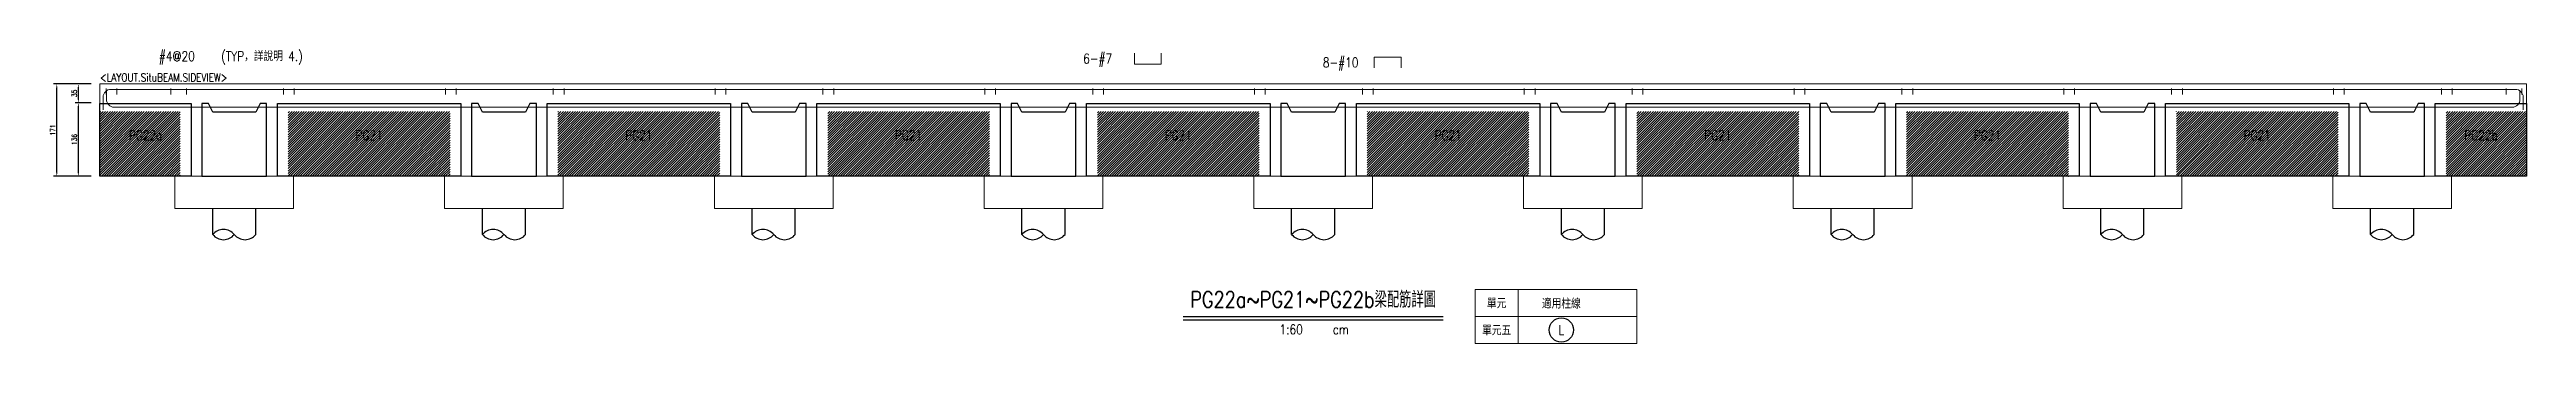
# Model space of a CAD drawing. Extents: x -4754 to 4976, y -19960 to 3841.
# Drawn here: x -359 to 4233, y -326 to 219 of the extents above; entities that cross this region are included whole.
import ezdxf
from ezdxf.enums import TextEntityAlignment as Align

# ---------------------------------------------------------------- set-up
doc = ezdxf.new("R2010")
doc.units = 0
doc.header["$LTSCALE"] = 3
doc.layers.get('0').update_dxf_attribs({"linetype": 'CONTINUOUS'})
doc.layers.add('HB_0', color=7, linetype='CONTINUOUS', transparency=0.5)
for name, color, linetype in [('HB_DIM', 1, 'CONTINUOUS'), ('HB_SYMBOLS', 7, 'CONTINUOUS'), ('HB_TXT_CTEXT', 2, 'CONTINUOUS'), ('RCAD.PARM.Treatle', 2, 'CONTINUOUS'), ('鋼筋', 3, 'CONTINUOUS')]:
    doc.layers.add(name, color=color, linetype=linetype)
doc.styles.get("Standard").update_dxf_attribs({"font": 'ROMANS.shx', "width": 0.8, "bigfont": 'LCHINA.shx'})
doc.dimstyles.new('30', dxfattribs={"dimscale": 3, "dimtxt": 3, "dimasz": 2.5, "dimexe": 2, "dimexo": 2, "dimgap": 1, "dimtad": 1, "dimdsep": 46, "dimtxsty": 'Standard', "dimcen": 0, "dimclrd": 256, "dimclre": 256, "dimclrt": 2, "dimadec": 0, "dimazin": 0, "dimtfac": 1, "dimtix": 1, "dimtmove": 2, "dimatfit": 3, "dimfxl": 0, "dimtolj": 1, "dimtzin": 0, "dimarcsym": 0})

msp = doc.modelspace()

# ---------------------------------------------------------------- texts
at = {"layer": 'HB_TXT_CTEXT', "linetype": 'Continuous', "width": 0.8}
for s, p in [('#4@20    (TYP，詳說明 4.)', (-156.157, 206.628, -36.23)), ('6-#7', (1557.071, 202.198, -37.62)), ('8-#10', (2001.573, 195.198, -37.12))]:
    msp.add_text(s, height=18, dxfattribs=at).set_placement(p, align=Align.MIDDLE_LEFT)
for s, p in [('PG22a', (-180.927, 60.198)), ('PG21', (233.573, 60.198)), ('PG21', (733.573, 60.198)), ('PG21', (1233.573, 60.198)), ('PG21', (1733.573, 60.198)), ('PG21', (2233.573, 60.198)), ('PG21', (2733.573, 60.198)), ('PG21', (3233.573, 60.198)), ('PG21', (3733.573, 60.198)), ('PG22b', (4148.073, 60.198)), ('單元', (2323.573, -250.802)), ('適用柱線', (2443.573, -250.802)), ('單元五', (2323.573, -300.802))]:
    msp.add_text(s, height=18, dxfattribs=at).set_placement(p, align=Align.MIDDLE)
at = {"layer": 'RCAD.PARM.Treatle', "color": 4, "linetype": 'Continuous', "width": 0.8}
msp.add_text('<LAYOUT.SituBEAM.SIDEVIEW>', height=15, rotation=360, dxfattribs=at).set_placement((-265.427, 155.198), align=Align.BOTTOM_LEFT)

# ---------------------------------------------------------------- blocks, each defined once
blk = doc.blocks.new('pile_vertical_with_pilecap')
at = {"linetype": 'Continuous'}
for p, q in [((-40, -48.1), (-40, 0)), ((-40, -48.1), (-40, 0)), ((40, -48.1), (40, 0)), ((40, -48.1), (40, 0))]:
    blk.add_line(p, q, dxfattribs=at)
for centre, start, end in [((-20, -64.1), 38.718, 141.282), ((-20, -64.1), 38.718, 141.282), ((-20, -32), 218.718, 321.282), ((-20, -32), 218.718, 321.282), ((20, -32), 218.718, 321.282), ((20, -32), 218.718, 321.282)]:
    blk.add_arc(centre, 25.6, start, end, dxfattribs=at)
blk = doc.blocks.new('*D90')
at = {"layer": 'HB_DIM', "linetype": 'Continuous', "lineweight": -2}
for p, q in [((-281.4, 155.2), (-351.4, 155.2)), ((-345.4, -8.3), (-345.4, 147.7)), ((-281.4, -15.8), (-351.4, -15.8))]:
    blk.add_line(p, q, dxfattribs=at)
at = {"layer": 'HB_DIM'}
for points in [[(-344.2, 147.7), (-346.7, 147.7), (-345.4, 155.2)], [(-346.7, -8.3), (-344.2, -8.3), (-345.4, -15.8)]]:
    blk.add_solid(points, dxfattribs=at)
at = {"layer": 'HB_DIM', "color": 2, "linetype": 'Continuous', "insert": (-352.9, 69.7), "char_height": 9, "attachment_point": 5, "rotation": 90}
blk.add_mtext('\\A1;171', dxfattribs=at)
blk = doc.blocks.new('*D91')
at = {"layer": 'HB_DIM', "linetype": 'Continuous', "lineweight": -2}
for p, q in [((-281.4, 120.2), (-311.4, 120.2)), ((-305.4, -8.3), (-305.4, 112.7)), ((-281.4, -15.8), (-311.4, -15.8))]:
    blk.add_line(p, q, dxfattribs=at)
at = {"layer": 'HB_DIM'}
for points in [[(-304.2, 112.7), (-306.7, 112.7), (-305.4, 120.2)], [(-306.7, -8.3), (-304.2, -8.3), (-305.4, -15.8)]]:
    blk.add_solid(points, dxfattribs=at)
at = {"layer": 'HB_DIM', "color": 2, "linetype": 'Continuous', "insert": (-312.9, 52.2), "char_height": 9, "attachment_point": 5, "rotation": 90}
blk.add_mtext('\\A1;136', dxfattribs=at)
blk = doc.blocks.new('*D92')
at = {"layer": 'HB_DIM', "linetype": 'Continuous', "lineweight": -2}
for p, q in [((-281.4, 155.2), (-311.4, 155.2)), ((-305.4, 127.7), (-305.4, 147.7)), ((-281.4, 120.2), (-311.4, 120.2))]:
    blk.add_line(p, q, dxfattribs=at)
at = {"layer": 'HB_DIM'}
for points in [[(-304.2, 147.7), (-306.7, 147.7), (-305.4, 155.2)], [(-306.7, 127.7), (-304.2, 127.7), (-305.4, 120.2)]]:
    blk.add_solid(points, dxfattribs=at)
at = {"layer": 'HB_DIM', "color": 2, "linetype": 'Continuous', "insert": (-312.9, 137.7), "char_height": 9, "attachment_point": 5, "rotation": 90}
blk.add_mtext('\\A1;35', dxfattribs=at)
blk = doc.blocks.new('title_beam')
at = {"color": 3, "linetype": 'Continuous'}
blk.add_line((-241.2, 0), (241.2, 0), dxfattribs=at)
at = {"color": 1, "linetype": 'Continuous'}
blk.add_line((-241.2, -6), (241.2, -6), dxfattribs=at)
at = {"color": 3, "linetype": 'Continuous', "width": 0.8}
blk.add_attdef('TITLE', text='', height=30, dxfattribs=at).set_placement((0, 33), align=Align.MIDDLE)
at = {"linetype": 'Continuous', "width": 0.8}
blk.add_attdef('SCALE', text='', height=18, dxfattribs=at).set_placement((-40.6, -24), align=Align.MIDDLE)
blk.add_attdef('CM', (36.5, -33), '', height=18, dxfattribs=at)
blk = doc.blocks.new('line_tag')
at = {"layer": 'HB_SYMBOLS', "color": 4, "linetype": 'Continuous'}
blk.add_circle((0, 0), 22.5, dxfattribs=at)
at = {"color": 4, "linetype": 'Continuous', "width": 0.8}
blk.add_attdef('A', text='', height=18, dxfattribs=at).set_placement((0, 0), align=Align.MIDDLE)

# ---------------------------------------------------------------- dimensions: what is measured, and where the dimension line sits
at = {"layer": 'HB_DIM', "linetype": 'Continuous'}
for base, p1, p2, picture, middle in [((-345.427, 155.198), (-275.427, -15.802), (-275.427, 155.198), '*D90', (-352.927, 69.698)), ((-305.427, 155.198), (-275.427, 120.198), (-275.427, 155.198), '*D92', (-312.927, 137.698)), ((-305.427, 120.198), (-275.427, -15.802), (-275.427, 120.198), '*D91', (-312.927, 52.198))]:
    dim = msp.add_linear_dim(base=base, p1=p1, p2=p2, angle=90, dimstyle='30', override={"dimtad": 4, "dimpost": '<>'}, dxfattribs=at)
    dim.commit()
    dim.dimension.update_dxf_attribs({"geometry": picture, "text_midpoint": middle})

# ---------------------------------------------------------------- hatches: boundary and pattern name
at = {"layer": 'HB_0', "linetype": 'Continuous'}
h = msp.add_hatch(dxfattribs=at)
h.set_pattern_fill('ANSI31', color=256, style=0)
h.paths.add_polyline_path([(-265.427, 104.198), (-116.427, 104.198), (-116.427, -15.802), (-265.427, -15.802)], flags=17)
h = msp.add_hatch(dxfattribs=at)
h.set_pattern_fill('ANSI31', color=256, style=0)
h.paths.add_polyline_path([(83.573, 104.198), (383.573, 104.198), (383.573, -15.802), (83.573, -15.802)], flags=17)
h = msp.add_hatch(dxfattribs=at)
h.set_pattern_fill('ANSI31', color=256, style=0)
h.paths.add_polyline_path([(583.573, 104.198), (883.573, 104.198), (883.573, -15.802), (583.573, -15.802)], flags=17)
h = msp.add_hatch(dxfattribs=at)
h.set_pattern_fill('ANSI31', color=256, style=0)
h.paths.add_polyline_path([(1083.573, 104.198), (1383.573, 104.198), (1383.573, -15.802), (1083.573, -15.802)], flags=17)
h = msp.add_hatch(dxfattribs=at)
h.set_pattern_fill('ANSI31', color=256, style=0)
h.paths.add_polyline_path([(1583.573, 104.198), (1883.573, 104.198), (1883.573, -15.802), (1583.573, -15.802)], flags=17)
h = msp.add_hatch(dxfattribs=at)
h.set_pattern_fill('ANSI31', color=256, style=0)
h.paths.add_polyline_path([(2083.573, 104.198), (2383.573, 104.198), (2383.573, -15.802), (2083.573, -15.802)], flags=17)
h = msp.add_hatch(dxfattribs=at)
h.set_pattern_fill('ANSI31', color=256, style=0)
h.paths.add_polyline_path([(2583.573, 104.198), (2883.573, 104.198), (2883.573, -15.802), (2583.573, -15.802)], flags=17)
h = msp.add_hatch(dxfattribs=at)
h.set_pattern_fill('ANSI31', color=256, style=0)
h.paths.add_polyline_path([(3083.573, 104.198), (3383.573, 104.198), (3383.573, -15.802), (3083.573, -15.802)], flags=17)
h = msp.add_hatch(dxfattribs=at)
h.set_pattern_fill('ANSI31', color=256, style=0)
h.paths.add_polyline_path([(3583.573, 104.198), (3883.573, 104.198), (3883.573, -15.802), (3583.573, -15.802)], flags=17)
h = msp.add_hatch(dxfattribs=at)
h.set_pattern_fill('ANSI31', color=256, style=0)
h.paths.add_polyline_path([(4083.573, 104.198), (4232.573, 104.198), (4232.573, -15.802), (4083.573, -15.802)], flags=17)

# ---------------------------------------------------------------- linework, layer by layer
at = {"layer": 'HB_0', "lineweight": 5}
msp.add_lwpolyline([(-265.427, -15.802), (-265.427, 155.198), (4232.573, 155.198), (4232.573, -15.802), (-265.427, -15.802)], dxfattribs=at)
at = {"layer": 'HB_0', "color": 1, "linetype": 'Continuous'}
for points in [[(-265.427, 119.198), (-116.427, 119.198), (-96.427, 119.198), (-96.427, -15.802), (-116.427, -15.802), (-265.427, -15.802), (-265.427, 119.198)], [(43.573, -15.802), (43.573, 119.198), (31.573, 119.198), (23.573, 103.198), (-56.427, 103.198), (-64.427, 119.198), (-76.427, 119.198), (-76.427, -15.802), (43.573, -15.802)], [(63.573, 119.198), (83.573, 119.198), (383.573, 119.198), (403.573, 119.198), (403.573, -15.802), (383.573, -15.802), (83.573, -15.802), (63.573, -15.802), (63.573, 119.198)], [(543.573, -15.802), (543.573, 119.198), (531.573, 119.198), (523.573, 103.198), (443.573, 103.198), (435.573, 119.198), (423.573, 119.198), (423.573, -15.802), (543.573, -15.802)], [(563.573, 119.198), (583.573, 119.198), (883.573, 119.198), (903.573, 119.198), (903.573, -15.802), (883.573, -15.802), (583.573, -15.802), (563.573, -15.802), (563.573, 119.198)], [(1043.573, -15.802), (1043.573, 119.198), (1031.573, 119.198), (1023.573, 103.198), (943.573, 103.198), (935.573, 119.198), (923.573, 119.198), (923.573, -15.802), (1043.573, -15.802)], [(1063.573, 119.198), (1083.573, 119.198), (1383.573, 119.198), (1403.573, 119.198), (1403.573, -15.802), (1383.573, -15.802), (1083.573, -15.802), (1063.573, -15.802), (1063.573, 119.198)], [(1543.573, -15.802), (1543.573, 119.198), (1531.573, 119.198), (1523.573, 103.198), (1443.573, 103.198), (1435.573, 119.198), (1423.573, 119.198), (1423.573, -15.802), (1543.573, -15.802)], [(1563.573, 119.198), (1583.573, 119.198), (1883.573, 119.198), (1903.573, 119.198), (1903.573, -15.802), (1883.573, -15.802), (1583.573, -15.802), (1563.573, -15.802), (1563.573, 119.198)], [(2043.573, -15.802), (2043.573, 119.198), (2031.573, 119.198), (2023.573, 103.198), (1943.573, 103.198), (1935.573, 119.198), (1923.573, 119.198), (1923.573, -15.802), (2043.573, -15.802)], [(2063.573, 119.198), (2083.573, 119.198), (2383.573, 119.198), (2403.573, 119.198), (2403.573, -15.802), (2383.573, -15.802), (2083.573, -15.802), (2063.573, -15.802), (2063.573, 119.198)], [(2543.573, -15.802), (2543.573, 119.198), (2531.573, 119.198), (2523.573, 103.198), (2443.573, 103.198), (2435.573, 119.198), (2423.573, 119.198), (2423.573, -15.802), (2543.573, -15.802)], [(2563.573, 119.198), (2583.573, 119.198), (2883.573, 119.198), (2903.573, 119.198), (2903.573, -15.802), (2883.573, -15.802), (2583.573, -15.802), (2563.573, -15.802), (2563.573, 119.198)], [(3043.573, -15.802), (3043.573, 119.198), (3031.573, 119.198), (3023.573, 103.198), (2943.573, 103.198), (2935.573, 119.198), (2923.573, 119.198), (2923.573, -15.802), (3043.573, -15.802)], [(3063.573, 119.198), (3083.573, 119.198), (3383.573, 119.198), (3403.573, 119.198), (3403.573, -15.802), (3383.573, -15.802), (3083.573, -15.802), (3063.573, -15.802), (3063.573, 119.198)], [(3543.573, -15.802), (3543.573, 119.198), (3531.573, 119.198), (3523.573, 103.198), (3443.573, 103.198), (3435.573, 119.198), (3423.573, 119.198), (3423.573, -15.802), (3543.573, -15.802)], [(3563.573, 119.198), (3583.573, 119.198), (3883.573, 119.198), (3903.573, 119.198), (3903.573, -15.802), (3883.573, -15.802), (3583.573, -15.802), (3563.573, -15.802), (3563.573, 119.198)], [(4043.573, -15.802), (4043.573, 119.198), (4031.573, 119.198), (4023.573, 103.198), (3943.573, 103.198), (3935.573, 119.198), (3923.573, 119.198), (3923.573, -15.802), (4043.573, -15.802)], [(4063.573, 119.198), (4083.573, 119.198), (4232.573, 119.198), (4232.573, -15.802), (4083.573, -15.802), (4063.573, -15.802), (4063.573, 119.198)]]:
    msp.add_lwpolyline(points, dxfattribs=at)
at = {"layer": 'HB_0', "lineweight": 5}
for points in [[(-126.427, -75.802, -160), (93.573, -75.802, -160), (93.573, -15.802, -160), (-126.427, -15.802, -160), (-126.427, -75.802, -160)], [(373.573, -75.802, -160), (593.573, -75.802, -160), (593.573, -15.802, -160), (373.573, -15.802, -160), (373.573, -75.802, -160)], [(873.573, -75.802, -160), (1093.573, -75.802, -160), (1093.573, -15.802, -160), (873.573, -15.802, -160), (873.573, -75.802, -160)], [(1373.573, -75.802, -160), (1593.573, -75.802, -160), (1593.573, -15.802, -160), (1373.573, -15.802, -160), (1373.573, -75.802, -160)], [(1873.573, -75.802, -160), (2093.573, -75.802, -160), (2093.573, -15.802, -160), (1873.573, -15.802, -160), (1873.573, -75.802, -160)], [(2373.573, -75.802, -160), (2593.573, -75.802, -160), (2593.573, -15.802, -160), (2373.573, -15.802, -160), (2373.573, -75.802, -160)], [(2873.573, -75.802, -160), (3093.573, -75.802, -160), (3093.573, -15.802, -160), (2873.573, -15.802, -160), (2873.573, -75.802, -160)], [(3373.573, -75.802, -160), (3593.573, -75.802, -160), (3593.573, -15.802, -160), (3373.573, -15.802, -160), (3373.573, -75.802, -160)], [(3873.573, -75.802, -160), (4093.573, -75.802, -160), (4093.573, -15.802, -160), (3873.573, -15.802, -160), (3873.573, -75.802, -160)]]:
    msp.add_polyline3d(points, dxfattribs=at)
at = {"layer": 'HB_DIM', "color": 1, "linetype": 'Continuous'}
for points in [[(-234.157, 146.628, 0, 1.25, 0), (-224.157, 156.628, 0, 0, 0), (-174.157, 206.628, 0, 0, 0), (-156.157, 206.628, 0, 0, 0)], [(1539.071, 112.198, 0, 1.25, 0), (1539.071, 127.198, 0, 0, 0), (1539.071, 202.198, 0, 0, 0), (1557.071, 202.198, 0, 0, 0)], [(1983.573, 145.198, 0, 1.25, 0), (1983.573, 160.198, 0, 0, 0), (1983.573, 195.198, 0, 0, 0), (2001.573, 195.198, 0, 0, 0)]]:
    msp.add_lwpolyline(points, format="xyseb", dxfattribs=at)
at = {"layer": 'HB_TXT_CTEXT', "color": 4, "lineweight": 5, "true_color": 0x00ffff}
for p, q in [((2363.573, -225.802), (2363.573, -325.802)), ((2283.573, -275.802), (2583.573, -275.802))]:
    msp.add_line(p, q, dxfattribs=at)
msp.add_lwpolyline([(2283.573, -225.802), (2283.573, -325.802), (2583.573, -325.802), (2583.573, -225.802), (2283.573, -225.802)], dxfattribs=at)
at = {"layer": 'HB_TXT_CTEXT', "lineweight": 5}
for points in [[(1652.071, 212.198, -37.62), (1652.071, 192.198, -37.62), (1702.071, 192.198, -37.62), (1702.071, 212.198, -37.62)], [(2096.573, 185.198, -37.12), (2096.573, 205.198, -37.12), (2146.573, 205.198, -37.12), (2146.573, 185.198, -37.12)]]:
    msp.add_polyline3d(points, dxfattribs=at)
at = {"layer": '鋼筋', "lineweight": 5}
for p, q in [((-254.157, 146.628, -36.23), (-254.157, 146.628, 36.23)), ((-254.157, 143.453, 39.405), (-254.157, 135.833, 39.405)), ((-254.157, 135.82, -33.087), (-254.157, 141.208, -38.475)), ((-253.427, 143.308, -37.62), (-253.427, 126.688, -37.62)), ((-244.937, 145.198, -37.12), (4212.083, 145.198, -37.12)), ((-234.157, 146.628, -36.23), (-234.157, 146.628, 36.23)), ((-234.157, 143.453, 39.405), (-234.157, 135.833, 39.405)), ((-234.157, 135.82, -33.087), (-234.157, 141.208, -38.475)), ((-134.157, 146.628, -36.23), (-134.157, 146.628, 36.23)), ((-134.157, 143.453, 39.405), (-134.157, 135.833, 39.405)), ((-134.157, 135.82, -33.087), (-134.157, 141.208, -38.475)), ((-105.157, 146.628, -36.23), (-105.157, 146.628, 36.23)), ((-105.157, 143.453, 39.405), (-105.157, 135.833, 39.405)), ((-105.157, 135.82, -33.087), (-105.157, 141.208, -38.475)), ((74.843, 146.628, -36.23), (74.843, 146.628, 36.23)), ((74.843, 143.453, 39.405), (74.843, 135.833, 39.405)), ((74.843, 135.82, -33.087), (74.843, 141.208, -38.475)), ((94.843, 146.628, -36.23), (94.843, 146.628, 36.23)), ((94.843, 143.453, 39.405), (94.843, 135.833, 39.405)), ((94.843, 135.82, -33.087), (94.843, 141.208, -38.475)), ((374.843, 146.628, -36.23), (374.843, 146.628, 36.23)), ((374.843, 143.453, 39.405), (374.843, 135.833, 39.405)), ((374.843, 135.82, -33.087), (374.843, 141.208, -38.475)), ((394.843, 146.628, -36.23), (394.843, 146.628, 36.23)), ((394.843, 143.453, 39.405), (394.843, 135.833, 39.405)), ((394.843, 135.82, -33.087), (394.843, 141.208, -38.475)), ((574.843, 146.628, -36.23), (574.843, 146.628, 36.23)), ((574.843, 143.453, 39.405), (574.843, 135.833, 39.405)), ((574.843, 135.82, -33.087), (574.843, 141.208, -38.475)), ((594.843, 146.628, -36.23), (594.843, 146.628, 36.23)), ((594.843, 143.453, 39.405), (594.843, 135.833, 39.405)), ((594.843, 135.82, -33.087), (594.843, 141.208, -38.475)), ((874.843, 146.628, -36.23), (874.843, 146.628, 36.23)), ((874.843, 143.453, 39.405), (874.843, 135.833, 39.405)), ((874.843, 135.82, -33.087), (874.843, 141.208, -38.475)), ((894.843, 146.628, -36.23), (894.843, 146.628, 36.23)), ((894.843, 143.453, 39.405), (894.843, 135.833, 39.405)), ((894.843, 135.82, -33.087), (894.843, 141.208, -38.475)), ((1074.843, 146.628, -36.23), (1074.843, 146.628, 36.23)), ((1074.843, 143.453, 39.405), (1074.843, 135.833, 39.405)), ((1074.843, 135.82, -33.087), (1074.843, 141.208, -38.475)), ((1094.843, 146.628, -36.23), (1094.843, 146.628, 36.23)), ((1094.843, 143.453, 39.405), (1094.843, 135.833, 39.405)), ((1094.843, 135.82, -33.087), (1094.843, 141.208, -38.475)), ((1374.843, 146.628, -36.23), (1374.843, 146.628, 36.23)), ((1374.843, 143.453, 39.405), (1374.843, 135.833, 39.405)), ((1374.843, 135.82, -33.087), (1374.843, 141.208, -38.475)), ((1394.843, 146.628, -36.23), (1394.843, 146.628, 36.23)), ((1394.843, 143.453, 39.405), (1394.843, 135.833, 39.405)), ((1394.843, 135.82, -33.087), (1394.843, 141.208, -38.475)), ((1574.843, 146.628, -36.23), (1574.843, 146.628, 36.23)), ((1574.843, 143.453, 39.405), (1574.843, 135.833, 39.405)), ((1574.843, 135.82, -33.087), (1574.843, 141.208, -38.475)), ((1594.843, 146.628, -36.23), (1594.843, 146.628, 36.23)), ((1594.843, 143.453, 39.405), (1594.843, 135.833, 39.405)), ((1594.843, 135.82, -33.087), (1594.843, 141.208, -38.475)), ((1874.843, 146.628, -36.23), (1874.843, 146.628, 36.23)), ((1874.843, 143.453, 39.405), (1874.843, 135.833, 39.405)), ((1874.843, 135.82, -33.087), (1874.843, 141.208, -38.475)), ((1894.843, 146.628, -36.23), (1894.843, 146.628, 36.23)), ((1894.843, 143.453, 39.405), (1894.843, 135.833, 39.405)), ((1894.843, 135.82, -33.087), (1894.843, 141.208, -38.475)), ((2074.843, 146.628, -36.23), (2074.843, 146.628, 36.23)), ((2074.843, 143.453, 39.405), (2074.843, 135.833, 39.405)), ((2074.843, 135.82, -33.087), (2074.843, 141.208, -38.475)), ((2094.843, 146.628, -36.23), (2094.843, 146.628, 36.23)), ((2094.843, 143.453, 39.405), (2094.843, 135.833, 39.405)), ((2094.843, 135.82, -33.087), (2094.843, 141.208, -38.475)), ((2374.843, 146.628, -36.23), (2374.843, 146.628, 36.23)), ((2374.843, 143.453, 39.405), (2374.843, 135.833, 39.405)), ((2374.843, 135.82, -33.087), (2374.843, 141.208, -38.475)), ((2394.843, 146.628, -36.23), (2394.843, 146.628, 36.23)), ((2394.843, 143.453, 39.405), (2394.843, 135.833, 39.405)), ((2394.843, 135.82, -33.087), (2394.843, 141.208, -38.475)), ((2574.843, 146.628, -36.23), (2574.843, 146.628, 36.23)), ((2574.843, 143.453, 39.405), (2574.843, 135.833, 39.405)), ((2574.843, 135.82, -33.087), (2574.843, 141.208, -38.475)), ((2594.843, 146.628, -36.23), (2594.843, 146.628, 36.23)), ((2594.843, 143.453, 39.405), (2594.843, 135.833, 39.405)), ((2594.843, 135.82, -33.087), (2594.843, 141.208, -38.475)), ((2874.843, 146.628, -36.23), (2874.843, 146.628, 36.23)), ((2874.843, 143.453, 39.405), (2874.843, 135.833, 39.405)), ((2874.843, 135.82, -33.087), (2874.843, 141.208, -38.475)), ((2894.843, 146.628, -36.23), (2894.843, 146.628, 36.23)), ((2894.843, 143.453, 39.405), (2894.843, 135.833, 39.405)), ((2894.843, 135.82, -33.087), (2894.843, 141.208, -38.475)), ((3074.843, 146.628, -36.23), (3074.843, 146.628, 36.23)), ((3074.843, 143.453, 39.405), (3074.843, 135.833, 39.405)), ((3074.843, 135.82, -33.087), (3074.843, 141.208, -38.475)), ((3094.843, 146.628, -36.23), (3094.843, 146.628, 36.23)), ((3094.843, 143.453, 39.405), (3094.843, 135.833, 39.405)), ((3094.843, 135.82, -33.087), (3094.843, 141.208, -38.475)), ((3374.843, 146.628, -36.23), (3374.843, 146.628, 36.23)), ((3374.843, 143.453, 39.405), (3374.843, 135.833, 39.405)), ((3374.843, 135.82, -33.087), (3374.843, 141.208, -38.475)), ((3394.843, 146.628, -36.23), (3394.843, 146.628, 36.23)), ((3394.843, 143.453, 39.405), (3394.843, 135.833, 39.405)), ((3394.843, 135.82, -33.087), (3394.843, 141.208, -38.475)), ((3574.843, 146.628, -36.23), (3574.843, 146.628, 36.23)), ((3574.843, 143.453, 39.405), (3574.843, 135.833, 39.405)), ((3574.843, 135.82, -33.087), (3574.843, 141.208, -38.475)), ((3594.843, 146.628, -36.23), (3594.843, 146.628, 36.23)), ((3594.843, 143.453, 39.405), (3594.843, 135.833, 39.405)), ((3594.843, 135.82, -33.087), (3594.843, 141.208, -38.475)), ((3874.843, 146.628, -36.23), (3874.843, 146.628, 36.23)), ((3874.843, 143.453, 39.405), (3874.843, 135.833, 39.405)), ((3874.843, 135.82, -33.087), (3874.843, 141.208, -38.475)), ((3894.843, 146.628, -36.23), (3894.843, 146.628, 36.23)), ((3894.843, 143.453, 39.405), (3894.843, 135.833, 39.405)), ((3894.843, 135.82, -33.087), (3894.843, 141.208, -38.475)), ((4074.843, 146.628, -36.23), (4074.843, 146.628, 36.23)), ((4074.843, 143.453, 39.405), (4074.843, 135.833, 39.405)), ((4074.843, 135.82, -33.087), (4074.843, 141.208, -38.475)), ((4094.843, 146.628, -36.23), (4094.843, 146.628, 36.23)), ((4094.843, 143.453, 39.405), (4094.843, 135.833, 39.405)), ((4094.843, 135.82, -33.087), (4094.843, 141.208, -38.475)), ((4194.843, 146.628, -36.23), (4194.843, 146.628, 36.23)), ((4194.843, 143.453, 39.405), (4194.843, 135.833, 39.405)), ((4194.843, 135.82, -33.087), (4194.843, 141.208, -38.475)), ((4220.573, 126.688, -37.62), (4220.573, 143.308, -37.62)), ((4223.843, 146.628, -36.23), (4223.843, 146.628, 36.23)), ((4223.843, 143.453, 39.405), (4223.843, 135.833, 39.405)), ((4223.843, 135.82, -33.087), (4223.843, 141.208, -38.475)), ((-259.427, 107.588, -37.12), (-259.427, 130.708, -37.12)), ((-238.937, 112.198, -37.62), (4206.083, 112.198, -37.62)), ((4226.573, 130.708, -37.12), (4226.573, 107.588, -37.12))]:
    msp.add_line(p, q, dxfattribs=at)
at = {"layer": '鋼筋', "lineweight": 5, "extrusion": (0, 0, -1)}
for centre, start, end in [((244.937, 130.708, 37.12), 0, 90), ((-4212.083, 130.708, 37.12), 90, 180)]:
    msp.add_arc(centre, 14.49, start, end, dxfattribs=at)
at = {"layer": '鋼筋', "lineweight": 5, "extrusion": (1, -3.67394e-16, 0)}
for centre, start, end in [((143.453, -36.23, -254.157), 225, 0), ((143.453, 36.23, -254.157), 0, 90), ((143.453, -36.23, -234.157), 225, 0), ((143.453, -36.23, -134.157), 225, 0), ((143.453, -36.23, -105.157), 225, 0), ((143.453, -36.23, 74.843), 225, 0), ((143.453, -36.23, 94.843), 225, 0), ((143.453, -36.23, 374.843), 225, 0), ((143.453, -36.23, 394.843), 225, 0), ((143.453, -36.23, 574.843), 225, 0), ((143.453, -36.23, 594.843), 225, 0), ((143.453, -36.23, 874.843), 225, 0), ((143.453, -36.23, 894.843), 225, 0), ((143.453, -36.23, 1074.843), 225, 0), ((143.453, -36.23, 1094.843), 225, 0), ((143.453, -36.23, 1374.843), 225, 0), ((143.453, -36.23, 1394.843), 225, 0), ((143.453, -36.23, 1574.843), 225, 0), ((143.453, -36.23, 1594.843), 225, 0), ((143.453, -36.23, 1874.843), 225, 0), ((143.453, -36.23, 1894.843), 225, 0), ((143.453, -36.23, 2074.843), 225, 0), ((143.453, -36.23, 2094.843), 225, 0), ((143.453, -36.23, 2374.843), 225, 0), ((143.453, -36.23, 2394.843), 225, 0), ((143.453, -36.23, 2574.843), 225, 0), ((143.453, -36.23, 2594.843), 225, 0), ((143.453, -36.23, 2874.843), 225, 0), ((143.453, -36.23, 2894.843), 225, 0), ((143.453, -36.23, 3074.843), 225, 0), ((143.453, -36.23, 3094.843), 225, 0), ((143.453, -36.23, 3374.843), 225, 0), ((143.453, -36.23, 3394.843), 225, 0), ((143.453, -36.23, 3574.843), 225, 0), ((143.453, -36.23, 3594.843), 225, 0), ((143.453, -36.23, 3874.843), 225, 0), ((143.453, -36.23, 3894.843), 225, 0), ((143.453, -36.23, 4074.843), 225, 0), ((143.453, -36.23, 4094.843), 225, 0), ((143.453, -36.23, 4194.843), 225, 0), ((143.453, -36.23, 4223.843), 225, 0)]:
    msp.add_arc(centre, 3.175, start, end, dxfattribs=at)
at = {"layer": '鋼筋', "lineweight": 5, "extrusion": (1, -3.67394e-16, -8.4671e-37)}
for centre in [(143.453, 36.23, -234.157), (143.453, 36.23, -134.157), (143.453, 36.23, -105.157), (143.453, 36.23, 74.843), (143.453, 36.23, 94.843), (143.453, 36.23, 374.843), (143.453, 36.23, 394.843), (143.453, 36.23, 574.843), (143.453, 36.23, 594.843), (143.453, 36.23, 874.843), (143.453, 36.23, 894.843), (143.453, 36.23, 1074.843), (143.453, 36.23, 1094.843), (143.453, 36.23, 1374.843), (143.453, 36.23, 1394.843), (143.453, 36.23, 1574.843), (143.453, 36.23, 1594.843), (143.453, 36.23, 1874.843), (143.453, 36.23, 1894.843), (143.453, 36.23, 2074.843), (143.453, 36.23, 2094.843), (143.453, 36.23, 2374.843), (143.453, 36.23, 2394.843), (143.453, 36.23, 2574.843), (143.453, 36.23, 2594.843), (143.453, 36.23, 2874.843), (143.453, 36.23, 2894.843), (143.453, 36.23, 3074.843), (143.453, 36.23, 3094.843), (143.453, 36.23, 3374.843), (143.453, 36.23, 3394.843), (143.453, 36.23, 3574.843), (143.453, 36.23, 3594.843), (143.453, 36.23, 3874.843), (143.453, 36.23, 3894.843), (143.453, 36.23, 4074.843), (143.453, 36.23, 4094.843), (143.453, 36.23, 4194.843), (143.453, 36.23, 4223.843)]:
    msp.add_arc(centre, 3.175, 0, 90, dxfattribs=at)
at = {"layer": '鋼筋', "lineweight": 5}
for centre, start, end in [((-238.937, 126.688, -37.62), 180, 270), ((4206.083, 126.688, -37.62), 270, 0)]:
    msp.add_arc(centre, 14.49, start, end, dxfattribs=at)

# ---------------------------------------------------------------- block references
at = {"layer": 'HB_0', "linetype": 'Continuous'}
for p in [(-16.427, -75.802, -160), (483.573, -75.802, -160), (983.573, -75.802, -160), (1483.573, -75.802, -160), (1983.573, -75.802, -160), (2483.573, -75.802, -160), (2983.573, -75.802, -160), (3483.573, -75.802, -160), (3983.573, -75.802, -160)]:
    msp.add_blockref('pile_vertical_with_pilecap', p, dxfattribs=at)
at = {"layer": 'HB_TXT_CTEXT', "linetype": 'Continuous'}
for name, p, values in [('title_beam', (1983.573, -275.802), {'TITLE': 'PG22a~PG21~PG22b梁配筋詳圖', 'SCALE': '1:60', 'CM': 'cm'}), ('line_tag', (2443.573, -300.802), {'A': 'L'})]:
    msp.add_blockref(name, p, dxfattribs=at).add_auto_attribs(values)

msp.set_redraw_order([(e.dxf.handle, doc.entitydb.next_handle()) for e in msp.query("TEXT MTEXT ATTDEF DIMENSION ARC_DIMENSION")])  # texts and dimensions are drawn at this point

doc.saveas('drawing.dxf')
